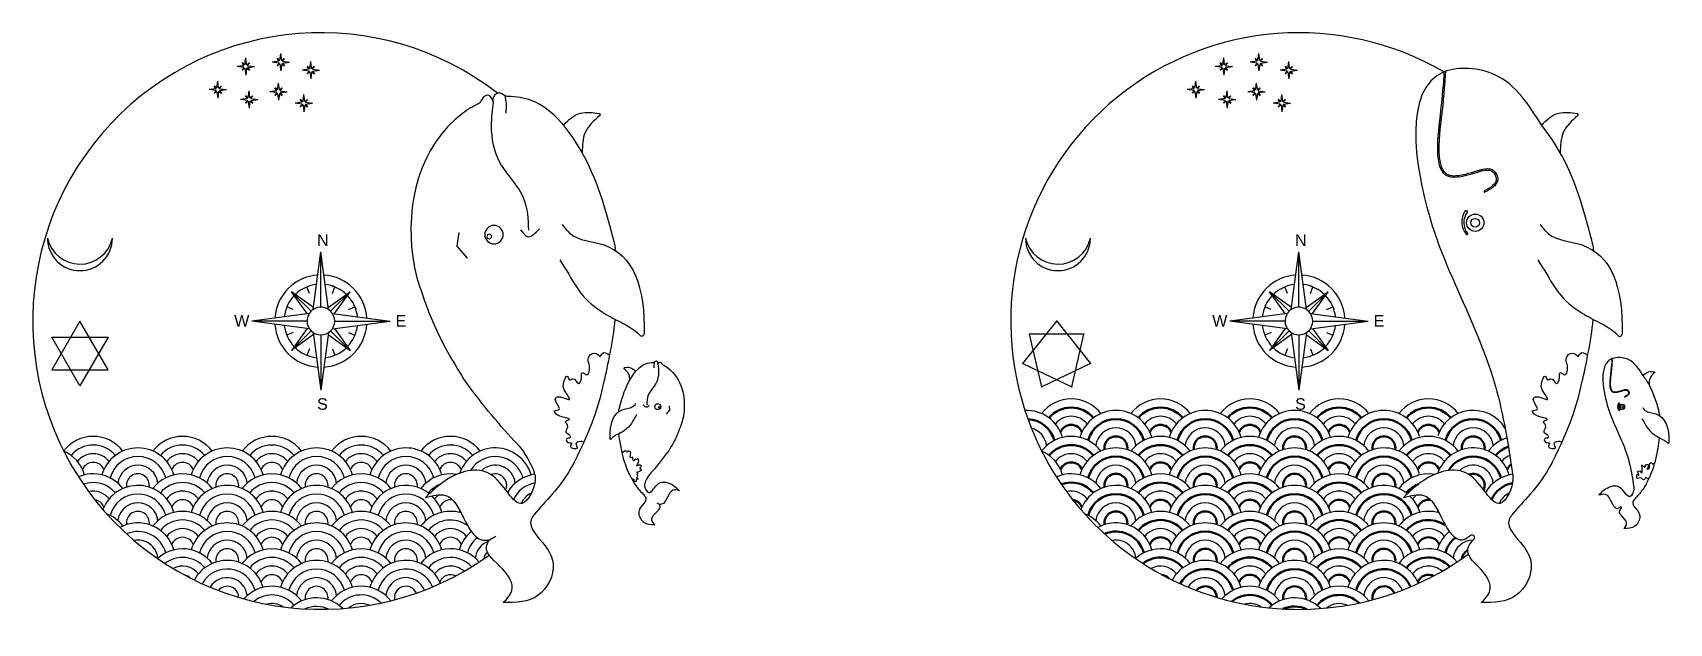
# Model space of a CAD drawing. Header units: millimetres. Extents: x 1413 to 7093, y 605 to 2653.
import ezdxf

# ---------------------------------------------------------------- set-up
doc = ezdxf.new("R2010")
doc.units = ezdxf.units.MM
doc.styles.get("Standard").update_dxf_attribs({"font": 'arial.ttf'})

msp = doc.modelspace()

# ---------------------------------------------------------------- texts
at = {"char_height": 40, "attachment_point": 1}
for s, insert in [('N', (2399.6, 1953)), ('N', (5793.9, 1953)), ('W', (2112.1, 1673.5)), ('E', (2672.1, 1673.5)), ('W', (5506.4, 1673.5)), ('E', (6066.4, 1673.5)), ('S', (2399.6, 1385)), ('S', (5793.9, 1385))]:
    msp.add_mtext_dynamic_manual_height_columns(s, width=1182.566, gutter_width=200, heights=[0], dxfattribs=dict(at, insert=insert))

# ---------------------------------------------------------------- blocks, each defined once
blk = doc.blocks.new('balina')
for p, q in [((4559.2, 2226.6), (4591.2, 2175.7)), ((4591.2, 2175.7), (4570.7, 2109.5)), ((4973.6, 952.9), (4941.5, 955.6))]:
    blk.add_line(p, q)
for centre, radius in [((4423.4, 2156.1), 40), ((4445.3, 2157), 10)]:
    blk.add_circle(centre, radius)
for centre, radius, start, end in [((4251.6, 2713.5), 10, 201.10081, 267.92798), ((4126.9, 2690.3), 10, 293.20184, 357.11366), ((3796.9, 2448.7), 5, 123.41825, 253.34231), ((4009.7, 1503.4), 10, 205.20642, 344.70611)]:
    blk.add_arc(centre, radius, start, end)
for points, knots in [([(4195.2, 2683.4), (4192.1, 2690.4), (4183.7, 2709.5), (4154.3, 2715.9), (4143, 2699), (4136.9, 2689.8)], [0, 0, 0, 0, 21.71142, 58.923451, 102.520611, 102.520611, 102.520611, 102.520611]), ([(4195.2, 2683.4), (4194.6, 2691.2), (4193.1, 2712.3), (4213.8, 2729.1), (4231.8, 2717), (4242.2, 2709.9)], [0, 0, 0, 0, 21.71142, 58.923451, 110.953971, 110.953971, 110.953971, 110.953971]), ([(4251.2, 2703.5), (4251.8, 2703.5), (4252.4, 2703.5), (4253, 2703.4), (4253, 2703.4), (4253, 2703.4), (4253, 2703.4), (4281.5, 2702.4), (4547.5, 2663.2), (4748.1, 2396), (4801.4, 2140.5), (4806.8, 2105.4)], [369.133471, 369.133471, 369.133471, 369.133471, 370.876556, 370.876556, 370.876556, 370.879404, 370.879404, 370.879404, 452.283269, 1136.738705, 1245.095988, 1245.095988, 1245.095988, 1245.095988]), ([(3961.7, 1899.8), (3939.1, 2034.8), (3900.5, 2275.7), (3978.8, 2592.5), (4094.4, 2665.5), (4126.6, 2679.3), (4126.6, 2679.3), (4126.6, 2679.3), (4126.6, 2679.3), (4128, 2679.9), (4129.4, 2680.5), (4130.8, 2681.1)], [0, 0, 0, 0, 417.335039, 744.567637, 853.605642, 853.605642, 853.605642, 853.608428, 853.608428, 853.608428, 858.406818, 858.406818, 858.406818, 858.406818]), ([(3956.9, 2470.5), (3926.3, 2482.4), (3869.3, 2499.8), (3818, 2468.6), (3794.1, 2452.9)], [22.335928, 22.335928, 22.335928, 22.335928, 114.670816, 195.977448, 195.977448, 195.977448, 195.977448]), ([(3795.4, 2443.9), (3828.4, 2434), (3889.5, 2413.4), (3917.2, 2354.9), (3930.4, 2327.1)], [10.124368, 10.124368, 10.124368, 10.124368, 108.073108, 196.345538, 196.345538, 196.345538, 196.345538]), ([(4134.6, 2077), (4130.5, 2059.6), (4114.9, 1992.3), (3900.8, 1889.9), (3914.4, 1682.5), (4000.7, 1499.1)], [0, 0, 0, 0, 52.411564, 202.487969, 619.684569, 619.684569, 619.684569, 619.684569]), ([(4206, 1940.7), (4187.6, 1835.6), (4198.2, 1755.3), (4108.3, 1631.6), (4089.4, 1607.8)], [0, 0, 0, 0, 226.239079, 280.358601, 280.358601, 280.358601, 280.358601]), ([(3968, 1879.8), (3967.9, 1879.9), (3967.9, 1879.9), (3967.9, 1880), (3967.9, 1880), (3967.9, 1880), (3967.9, 1880), (3965.8, 1886.6), (3963.7, 1893.2), (3961.7, 1899.8)], [949.462965, 949.462965, 949.462965, 949.462965, 949.621694, 949.621694, 949.621694, 949.622478, 949.622478, 949.622478, 969.890291, 969.890291, 969.890291, 969.890291]), ([(4502, 1112.3), (4364, 1224.8), (4270, 1337.3), (4138.9, 1522.4), (4089.4, 1607.8)], [0, 0, 0, 0, 377.375191, 661.552319, 661.552319, 661.552319, 661.552319]), ([(4677.3, 1166.4), (4678.7, 1136.4), (4681.1, 1099.8), (4823.5, 972.3), (4811.7, 1260.5), (5023.8, 1281), (5118.5, 1244.9), (5153.4, 1231.6)], [26.048231, 26.048231, 26.048231, 26.048231, 89.933706, 223.79021, 422.836816, 618.409916, 732.924315, 732.924315, 732.924315, 732.924315]), ([(5153.4, 1231.6), (5121.7, 1227), (4999, 1209.4), (5068.3, 988.9), (4985.1, 955.8), (4973.6, 952.9)], [0, 0, 0, 0, 86.74759, 335.499682, 370.85378, 370.85378, 370.85378, 370.85378]), ([(4502, 1112.3), (4558.5, 1067.6), (4639.9, 1025.7), (4716.5, 991.3), (4751.4, 975.6)], [44.542044, 44.542044, 44.542044, 44.542044, 180.250545, 294.068355, 294.068355, 294.068355, 294.068355]), ([(5028.4, 679.1), (5006.3, 688.2), (4950.1, 711.3), (4966, 822), (5021.7, 914.1), (4984.3, 946), (4973.6, 952.9)], [0, 0, 0, 0, 65.394757, 166.685613, 285.050458, 321.68569, 321.68569, 321.68569, 321.68569])]:
    blk.add_open_spline(points, degree=3, knots=knots)
for points in [[(4136.9, 2689.8), (4146.9, 2655.7), (4164.9, 2617.6)], [(4195.2, 2683.4), (4244.7, 2593.4), (4274.2, 2431.2), (4242.7, 2247.9), (4278.6, 2113.7)], [(4308.9, 2129.2), (4295.1, 2090.8), (4232.6, 2099.8)], [(4806.8, 2105.4), (4818.6, 1873.9), (4796, 1640.6)], [(4702.5, 1302.3), (4692.1, 1273), (4677.3, 1166.4)], [(4751.4, 975.6), (4772.4, 959.9), (4763.2, 832), (4762.1, 746.1), (4877.8, 647.1), (5028.4, 679.1)]]:
    blk.add_spline(points, degree=3)
for points in [[(4702.5, 1302.3), (4738.4, 1406.2), (4771.7, 1521.9), (4796, 1640.6)], [(4089.4, 1607.8), (4060.9, 1571.8), (4029.1, 1536.2), (4019.4, 1500.7)]]:
    blk.add_open_spline(points, degree=3)
blk = doc.blocks.new('re')
for points, knots in [([(3396.5, 1337.4), (3388.4, 1342.7), (3371.1, 1354.1), (3397.9, 1378.8), (3368.3, 1397.4), (3421.2, 1412.1), (3347, 1411.4), (3323.8, 1448.1), (3357.5, 1445.1), (3342.2, 1472.8), (3325, 1500.8), (3363.6, 1507.9), (3410.8, 1477.5), (3374.7, 1527.6), (3362.8, 1550.5), (3383.9, 1610.4), (3394.7, 1570.9), (3416.9, 1593.4), (3434.7, 1545.8), (3450.2, 1584.2), (3445.7, 1618.9), (3474.3, 1589.5), (3491.6, 1637.7), (3459.4, 1674.7), (3511.6, 1703.7), (3528.6, 1670.2), (3539, 1703.1), (3556, 1693.7), (3566.5, 1687.9), (3567.8, 1687.2), (3569.2, 1686.4), (3570.5, 1685.7)], [0, 0, 0, 0, 23.814332, 50.863928, 69.270784, 86.349757, 146.078479, 161.233309, 182.230171, 197.644029, 233.810248, 254.725024, 295.855997, 330.614679, 367.259392, 405.459015, 423.106777, 436.7456, 468.837354, 497.246111, 518.709919, 540.509739, 564.237296, 624.194964, 660.212523, 678.338701, 695.552278, 723.922746, 723.922746, 723.922746, 727.47508, 727.47508, 727.47508, 727.47508]), ([(3396.5, 1337.4), (3398.1, 1333.6), (3402.4, 1323.1), (3375.5, 1326.1), (3386.2, 1301.6), (3411.2, 1309.1), (3393, 1285.4), (3413.7, 1279.9), (3439, 1279.2), (3414.9, 1304.2), (3441.8, 1314), (3453.8, 1310.3), (3458.5, 1307.9)], [0, 0, 0, 0, 9.946191, 27.606719, 43.083258, 58.812902, 74.649386, 91.646408, 108.085112, 127.568803, 148.994468, 164.840875, 164.840875, 164.840875, 164.840875])]:
    blk.add_open_spline(points, degree=3, knots=knots)
blk = doc.blocks.new('ERDHRT')
for points, knots in [([(3686.7, 1155), (3689.3, 1156.7), (3694.9, 1160.4), (3686.3, 1168.3), (3695.8, 1174.2), (3678.8, 1178.9), (3702.6, 1178.7), (3710, 1190.4), (3699.2, 1189.5), (3704.1, 1198.4), (3709.6, 1207.3), (3697.3, 1209.6), (3682.2, 1199.9), (3693.7, 1215.9), (3697.5, 1223.2), (3690.8, 1242.4), (3687.3, 1229.8), (3680.2, 1236.9), (3674.5, 1221.7), (3669.6, 1234), (3671, 1245.1), (3661.8, 1235.7), (3656.3, 1251.1), (3666.6, 1263), (3649.9, 1272.3), (3644.5, 1261.5), (3641.1, 1272), (3635.7, 1269), (3632.3, 1267.2), (3631.9, 1267), (3631.5, 1266.7), (3631.1, 1266.5), (3628.7, 1265.2), (3626.4, 1263.9), (3624.1, 1262.6)], [0, 0, 0, 0, 23.814332, 50.863928, 69.270784, 86.349757, 146.078479, 161.233309, 182.230171, 197.644029, 233.810248, 254.725024, 295.855997, 330.614679, 367.259392, 405.459015, 423.106777, 436.7456, 468.837354, 497.246111, 518.709919, 540.509739, 564.237296, 624.194964, 660.212523, 678.338701, 695.552278, 723.922746, 723.922746, 723.922746, 727.47508, 727.47508, 727.47508, 747.022794, 747.022794, 747.022794, 747.022794]), ([(3686.7, 1155), (3686.2, 1153.8), (3684.8, 1150.4), (3693.5, 1151.4), (3690, 1143.6), (3682, 1146), (3687.8, 1138.4), (3681.2, 1136.6), (3673.2, 1136.4), (3680.8, 1144.4), (3672.2, 1147.5), (3668.4, 1146.3), (3666.9, 1145.6)], [0, 0, 0, 0, 9.946191, 27.606719, 43.083258, 58.812902, 74.649386, 91.646408, 108.085112, 127.568803, 148.994468, 164.840875, 164.840875, 164.840875, 164.840875])]:
    blk.add_open_spline(points, degree=3, knots=knots)
at = {"xscale": -1, "rotation": 23.71238053705685}
blk.add_blockref('balina', (7984.9, 2012.1), dxfattribs=at)
at = {"xscale": 0.32, "yscale": 0.32, "zscale": 0.32, "rotation": 336.2876194629432}
blk.add_blockref('balina', (2204.8, 1399.1), dxfattribs=at)
blk.add_blockref('re', (0, 0))
blk = doc.blocks.new('h')
for p, q in [((4117.9, 1186.1), (4215.4, 1308.4)), ((4215.4, 1308.4), (4312.9, 1186.1)), ((4172, 1118.3), (4137.2, 1270.7)), ((4293.6, 1270.7), (4137.2, 1270.7)), ((4258.8, 1118.3), (4293.6, 1270.7)), ((4117.9, 1186.1), (4258.8, 1118.3)), ((4312.9, 1186.1), (4172, 1118.3))]:
    blk.add_line(p, q)
for p in [(4215.4, 1308.4), (4137.2, 1270.7), (4293.6, 1270.7), (4117.9, 1186.1), (4312.9, 1186.1), (4172, 1118.3), (4258.8, 1118.3)]:
    blk.add_point(p)

# ---------------------------------------------------------------- linework, layer by layer
for p, q in [((2148.8, 2541.2), (2152, 2565.3)), ((2155.2, 2541.2), (2152, 2565.3)), ((2270.9, 2556.3), (2261.4, 2563.1)), ((2268.2, 2553.6), (2261.4, 2563.1)), ((2270.9, 2556.3), (2274.1, 2580.4)), ((2277.4, 2556.3), (2274.1, 2580.4)), ((2277.4, 2556.3), (2286.9, 2563.1)), ((2280, 2553.6), (2286.9, 2563.1)), ((5543, 2541.2), (5546.2, 2565.3)), ((5549.4, 2541.2), (5546.2, 2565.3)), ((5665.2, 2556.3), (5655.6, 2563.1)), ((5662.5, 2553.6), (5655.6, 2563.1)), ((5665.2, 2556.3), (5668.4, 2580.4)), ((5671.6, 2556.3), (5668.4, 2580.4)), ((5671.6, 2556.3), (5681.1, 2563.1)), ((5674.3, 2553.6), (5681.1, 2563.1)), ((2146.1, 2538.5), (2122, 2535.3)), ((2146.1, 2532.1), (2122, 2535.3)), ((2148.8, 2541.2), (2139.3, 2548)), ((2146.1, 2538.5), (2139.3, 2548)), ((2146.1, 2532.1), (2139.3, 2522.6)), ((2148.8, 2529.4), (2139.3, 2522.6)), ((2148.8, 2529.4), (2152, 2505.3)), ((2155.2, 2529.4), (2152, 2505.3)), ((2155.2, 2541.2), (2164.7, 2548)), ((2155.2, 2529.4), (2164.7, 2522.6)), ((2157.9, 2538.5), (2164.7, 2548)), ((2157.9, 2538.5), (2182, 2535.3)), ((2157.9, 2532.1), (2182, 2535.3)), ((2157.9, 2532.1), (2164.7, 2522.6)), ((2268.2, 2553.6), (2244.1, 2550.4)), ((2268.2, 2547.2), (2244.1, 2550.4)), ((2268.2, 2547.2), (2261.4, 2537.6)), ((2270.9, 2544.5), (2261.4, 2537.6)), ((2270.9, 2544.5), (2274.1, 2520.4)), ((2277.4, 2544.5), (2274.1, 2520.4)), ((2277.4, 2544.5), (2286.9, 2537.6)), ((2280, 2553.6), (2304.1, 2550.4)), ((2280, 2547.2), (2304.1, 2550.4)), ((2280, 2547.2), (2286.9, 2537.6)), ((2371.8, 2526), (2347.7, 2522.8)), ((2371.8, 2519.6), (2347.7, 2522.8)), ((2374.5, 2528.7), (2365, 2535.5)), ((2371.8, 2526), (2365, 2535.5)), ((2371.8, 2519.6), (2365, 2510.1)), ((2374.5, 2516.9), (2365, 2510.1)), ((2374.5, 2528.7), (2377.7, 2552.8)), ((2374.5, 2516.9), (2377.7, 2492.8)), ((2380.9, 2528.7), (2377.7, 2552.8)), ((2380.9, 2516.9), (2377.7, 2492.8)), ((2380.9, 2528.7), (2390.4, 2535.5)), ((2380.9, 2516.9), (2390.4, 2510.1)), ((2383.6, 2526), (2390.4, 2535.5)), ((2383.6, 2526), (2407.7, 2522.8)), ((2383.6, 2519.6), (2407.7, 2522.8)), ((2383.6, 2519.6), (2390.4, 2510.1)), ((5540.3, 2538.5), (5516.2, 2535.3)), ((5540.3, 2532.1), (5516.2, 2535.3)), ((5543, 2541.2), (5533.5, 2548)), ((5540.3, 2538.5), (5533.5, 2548)), ((5540.3, 2532.1), (5533.5, 2522.6)), ((5543, 2529.4), (5533.5, 2522.6)), ((5543, 2529.4), (5546.2, 2505.3)), ((5549.4, 2529.4), (5546.2, 2505.3)), ((5549.4, 2541.2), (5558.9, 2548)), ((5549.4, 2529.4), (5558.9, 2522.6)), ((5552.1, 2538.5), (5558.9, 2548)), ((5552.1, 2538.5), (5576.2, 2535.3)), ((5552.1, 2532.1), (5576.2, 2535.3)), ((5552.1, 2532.1), (5558.9, 2522.6)), ((5662.5, 2553.6), (5638.4, 2550.4)), ((5662.5, 2547.2), (5638.4, 2550.4)), ((5662.5, 2547.2), (5655.6, 2537.6)), ((5665.2, 2544.5), (5655.6, 2537.6)), ((5665.2, 2544.5), (5668.4, 2520.4)), ((5671.6, 2544.5), (5668.4, 2520.4)), ((5671.6, 2544.5), (5681.1, 2537.6)), ((5674.3, 2553.6), (5698.4, 2550.4)), ((5674.3, 2547.2), (5698.4, 2550.4)), ((5674.3, 2547.2), (5681.1, 2537.6)), ((5766, 2526), (5741.9, 2522.8)), ((5766, 2519.6), (5741.9, 2522.8)), ((5768.7, 2528.7), (5759.2, 2535.5)), ((5766, 2526), (5759.2, 2535.5)), ((5766, 2519.6), (5759.2, 2510.1)), ((5768.7, 2516.9), (5759.2, 2510.1)), ((5768.7, 2528.7), (5771.9, 2552.8)), ((5768.7, 2516.9), (5771.9, 2492.8)), ((5775.1, 2528.7), (5771.9, 2552.8)), ((5775.1, 2516.9), (5771.9, 2492.8)), ((5775.1, 2528.7), (5784.6, 2535.5)), ((5775.1, 2516.9), (5784.6, 2510.1)), ((5777.8, 2526), (5784.6, 2535.5)), ((5777.8, 2526), (5801.9, 2522.8)), ((5777.8, 2519.6), (5801.9, 2522.8)), ((5777.8, 2519.6), (5784.6, 2510.1)), ((2049, 2458.5), (2024.9, 2455.3)), ((2049, 2452.1), (2024.9, 2455.3)), ((2051.7, 2461.2), (2042.2, 2468)), ((2049, 2458.5), (2042.2, 2468)), ((2049, 2452.1), (2042.2, 2442.6)), ((2051.7, 2449.4), (2042.2, 2442.6)), ((2051.7, 2461.2), (2054.9, 2485.3)), ((2051.7, 2449.4), (2054.9, 2425.3)), ((2058.1, 2461.2), (2054.9, 2485.3)), ((2058.1, 2449.4), (2054.9, 2425.3)), ((2058.1, 2461.2), (2067.7, 2468)), ((2058.1, 2449.4), (2067.7, 2442.6)), ((2060.8, 2458.5), (2067.7, 2468)), ((2060.8, 2458.5), (2084.9, 2455.3)), ((2060.8, 2452.1), (2084.9, 2455.3)), ((2060.8, 2452.1), (2067.7, 2442.6)), ((2160.4, 2426.8), (2163.6, 2450.9)), ((2166.8, 2426.8), (2163.6, 2450.9)), ((2259.7, 2451.6), (2235.6, 2448.3)), ((2259.7, 2445.1), (2235.6, 2448.3)), ((2262.4, 2454.2), (2252.9, 2461.1)), ((2259.7, 2451.6), (2252.9, 2461.1)), ((2259.7, 2445.1), (2252.9, 2435.6)), ((2262.4, 2442.5), (2252.9, 2435.6)), ((2262.4, 2454.2), (2265.6, 2478.3)), ((2262.4, 2442.5), (2265.6, 2418.3)), ((2268.9, 2454.2), (2265.6, 2478.3)), ((2268.9, 2442.5), (2265.6, 2418.3)), ((2268.9, 2454.2), (2278.4, 2461.1)), ((2268.9, 2442.5), (2278.4, 2435.6)), ((2271.5, 2451.6), (2278.4, 2461.1)), ((2271.5, 2451.6), (2295.6, 2448.3)), ((2271.5, 2445.1), (2295.6, 2448.3)), ((2271.5, 2445.1), (2278.4, 2435.6)), ((5443.3, 2458.5), (5419.2, 2455.3)), ((5443.3, 2452.1), (5419.2, 2455.3)), ((5445.9, 2461.2), (5436.4, 2468)), ((5443.3, 2458.5), (5436.4, 2468)), ((5443.3, 2452.1), (5436.4, 2442.6)), ((5445.9, 2449.4), (5436.4, 2442.6)), ((5445.9, 2461.2), (5449.2, 2485.3)), ((5445.9, 2449.4), (5449.2, 2425.3)), ((5452.4, 2461.2), (5449.2, 2485.3)), ((5452.4, 2449.4), (5449.2, 2425.3)), ((5452.4, 2461.2), (5461.9, 2468)), ((5452.4, 2449.4), (5461.9, 2442.6)), ((5455, 2458.5), (5461.9, 2468)), ((5455, 2458.5), (5479.2, 2455.3)), ((5455, 2452.1), (5479.2, 2455.3)), ((5455, 2452.1), (5461.9, 2442.6)), ((5554.6, 2426.8), (5557.8, 2450.9)), ((5561.1, 2426.8), (5557.8, 2450.9)), ((5654, 2451.6), (5629.9, 2448.3)), ((5654, 2445.1), (5629.9, 2448.3)), ((5656.7, 2454.2), (5647.1, 2461.1)), ((5654, 2451.6), (5647.1, 2461.1)), ((5654, 2445.1), (5647.1, 2435.6)), ((5656.7, 2442.5), (5647.1, 2435.6)), ((5656.7, 2454.2), (5659.9, 2478.3)), ((5656.7, 2442.5), (5659.9, 2418.3)), ((5663.1, 2454.2), (5659.9, 2478.3)), ((5663.1, 2442.5), (5659.9, 2418.3)), ((5663.1, 2454.2), (5672.6, 2461.1)), ((5663.1, 2442.5), (5672.6, 2435.6)), ((5665.8, 2451.6), (5672.6, 2461.1)), ((5665.8, 2451.6), (5689.9, 2448.3)), ((5665.8, 2445.1), (5689.9, 2448.3)), ((5665.8, 2445.1), (5672.6, 2435.6)), ((2157.7, 2424.1), (2133.6, 2420.9)), ((2157.7, 2417.7), (2133.6, 2420.9)), ((2160.4, 2426.8), (2150.9, 2433.6)), ((2157.7, 2424.1), (2150.9, 2433.6)), ((2157.7, 2417.7), (2150.9, 2408.2)), ((2160.4, 2415), (2150.9, 2408.2)), ((2160.4, 2415), (2163.6, 2390.9)), ((2166.8, 2415), (2163.6, 2390.9)), ((2166.8, 2426.8), (2176.3, 2433.6)), ((2166.8, 2415), (2176.3, 2408.2)), ((2169.5, 2424.1), (2176.3, 2433.6)), ((2169.5, 2424.1), (2193.6, 2420.9)), ((2169.5, 2417.7), (2193.6, 2420.9)), ((2169.5, 2417.7), (2176.3, 2408.2)), ((2348.3, 2411.5), (2324.2, 2408.3)), ((2348.3, 2405.1), (2324.2, 2408.3)), ((2351, 2414.2), (2341.5, 2421)), ((2348.3, 2411.5), (2341.5, 2421)), ((2348.3, 2405.1), (2341.5, 2395.6)), ((2351, 2402.4), (2341.5, 2395.6)), ((2351, 2414.2), (2354.2, 2438.3)), ((2351, 2402.4), (2354.2, 2378.3)), ((2357.4, 2414.2), (2354.2, 2438.3)), ((2357.4, 2402.4), (2354.2, 2378.3)), ((2357.4, 2414.2), (2366.9, 2421)), ((2357.4, 2402.4), (2366.9, 2395.6)), ((2360.1, 2411.5), (2366.9, 2421)), ((2360.1, 2411.5), (2384.2, 2408.3)), ((2360.1, 2405.1), (2384.2, 2408.3)), ((2360.1, 2405.1), (2366.9, 2395.6)), ((5552, 2424.1), (5527.8, 2420.9)), ((5552, 2417.7), (5527.8, 2420.9)), ((5554.6, 2426.8), (5545.1, 2433.6)), ((5552, 2424.1), (5545.1, 2433.6)), ((5552, 2417.7), (5545.1, 2408.2)), ((5554.6, 2415), (5545.1, 2408.2)), ((5554.6, 2415), (5557.8, 2390.9)), ((5561.1, 2415), (5557.8, 2390.9)), ((5561.1, 2426.8), (5570.6, 2433.6)), ((5561.1, 2415), (5570.6, 2408.2)), ((5563.7, 2424.1), (5570.6, 2433.6)), ((5563.7, 2424.1), (5587.8, 2420.9)), ((5563.7, 2417.7), (5587.8, 2420.9)), ((5563.7, 2417.7), (5570.6, 2408.2)), ((5742.5, 2411.5), (5718.4, 2408.3)), ((5742.5, 2405.1), (5718.4, 2408.3)), ((5745.2, 2414.2), (5735.7, 2421)), ((5742.5, 2411.5), (5735.7, 2421)), ((5742.5, 2405.1), (5735.7, 2395.6)), ((5745.2, 2402.4), (5735.7, 2395.6)), ((5745.2, 2414.2), (5748.4, 2438.3)), ((5745.2, 2402.4), (5748.4, 2378.3)), ((5751.7, 2414.2), (5748.4, 2438.3)), ((5751.7, 2402.4), (5748.4, 2378.3)), ((5751.7, 2414.2), (5761.2, 2421)), ((5751.7, 2402.4), (5761.2, 2395.6)), ((5754.3, 2411.5), (5761.2, 2421)), ((5754.3, 2411.5), (5778.4, 2408.3)), ((5754.3, 2405.1), (5778.4, 2408.3)), ((5754.3, 2405.1), (5761.2, 2395.6)), ((2386.2, 1692.6), (2412.9, 1892.7)), ((2412.9, 1700.7), (2412.9, 1892.7)), ((2439.6, 1692.6), (2412.9, 1892.7)), ((5780.5, 1692.6), (5807.1, 1892.7)), ((5807.1, 1700.7), (5807.1, 1892.7)), ((5833.8, 1692.6), (5807.1, 1892.7)), ((2373.1, 1748.8), (2363.9, 1771)), ((2452.7, 1748.8), (2461.9, 1771)), ((5767.3, 1748.8), (5758.1, 1771)), ((5846.9, 1748.8), (5856.1, 1771)), ((2387.2, 1699.8), (2311.1, 1754.5)), ((2365.8, 1678.4), (2311.1, 1754.5)), ((2311.1, 1754.5), (2378.9, 1686.6)), ((2438.6, 1699.8), (2514.7, 1754.5)), ((2514.7, 1754.5), (2446.8, 1686.6)), ((2460, 1678.4), (2514.7, 1754.5)), ((5781.4, 1699.8), (5705.3, 1754.5)), ((5760, 1678.4), (5705.3, 1754.5)), ((5705.3, 1754.5), (5773.2, 1686.6)), ((5832.8, 1699.8), (5908.9, 1754.5)), ((5908.9, 1754.5), (5841.1, 1686.6)), ((5854.2, 1678.4), (5908.9, 1754.5)), ((1576.7, 1652.7), (1479.2, 1483.8)), ((1674.2, 1483.8), (1576.7, 1652.7)), ((2373, 1679.4), (2172.9, 1652.7)), ((2364.9, 1652.7), (2172.9, 1652.7)), ((2373, 1626), (2172.9, 1652.7)), ((2316.8, 1692.5), (2294.6, 1701.7)), ((2452.8, 1679.4), (2652.9, 1652.7)), ((2452.8, 1626), (2652.9, 1652.7)), ((2460.9, 1652.7), (2652.9, 1652.7)), ((2509, 1692.5), (2531.1, 1701.7)), ((5767.2, 1679.4), (5567.1, 1652.7)), ((5759.1, 1652.7), (5567.1, 1652.7)), ((5767.2, 1626), (5567.1, 1652.7)), ((5711, 1692.5), (5688.9, 1701.7)), ((5847, 1679.4), (6047.1, 1652.7)), ((5847, 1626), (6047.1, 1652.7)), ((5855.1, 1652.7), (6047.1, 1652.7)), ((5903.2, 1692.5), (5925.4, 1701.7)), ((1576.7, 1427.5), (1479.2, 1596.4)), ((1479.2, 1596.4), (1674.2, 1596.4)), ((1674.2, 1596.4), (1576.7, 1427.5)), ((2316.8, 1612.9), (2294.6, 1603.7)), ((2365.8, 1627), (2311.1, 1550.9)), ((2311.1, 1550.9), (2378.9, 1618.8)), ((2387.2, 1605.6), (2311.1, 1550.9)), ((2386.2, 1612.8), (2412.9, 1412.7)), ((2439.6, 1612.8), (2412.9, 1412.7)), ((2412.9, 1604.7), (2412.9, 1412.7)), ((2438.6, 1605.6), (2514.7, 1550.9)), ((2514.7, 1550.9), (2446.8, 1618.8)), ((2460, 1627), (2514.7, 1550.9)), ((2509, 1612.9), (2531.1, 1603.7)), ((5711, 1612.9), (5688.9, 1603.7)), ((5760, 1627), (5705.3, 1550.9)), ((5705.3, 1550.9), (5773.2, 1618.8)), ((5781.4, 1605.6), (5705.3, 1550.9)), ((5780.5, 1612.8), (5807.1, 1412.7)), ((5833.8, 1612.8), (5807.1, 1412.7)), ((5807.1, 1604.7), (5807.1, 1412.7)), ((5832.8, 1605.6), (5908.9, 1550.9)), ((5908.9, 1550.9), (5841.1, 1618.8)), ((5854.2, 1627), (5908.9, 1550.9)), ((5903.2, 1612.9), (5925.4, 1603.7)), ((2373.1, 1556.6), (2363.9, 1534.4)), ((2452.7, 1556.6), (2461.9, 1534.4)), ((5767.3, 1556.6), (5758.1, 1534.4)), ((5846.9, 1556.6), (5856.1, 1534.4)), ((1479.2, 1483.8), (1674.2, 1483.8))]:
    msp.add_line(p, q)
at = {"color": 254, "true_color": 0xe4e2e2}
for p, q in [((6449, 2103.5), (6451.4, 2099.1)), ((6385.2, 2035), (6390.9, 2035)), ((6390.5, 1952.8), (6391.5, 1952.8)), ((6917.2, 1368.2), (6919, 1368.2)), ((6937.6, 1390.1), (6938.4, 1388.7))]:
    msp.add_line(p, q, dxfattribs=at)
for centre, radius in [((6419.3, 1993.8), 30), ((6419.3, 1993.8), 15), ((6928.1, 1355), 9.6), ((6928.1, 1355), 4.8)]:
    msp.add_circle(centre, radius, dxfattribs=at)
for centre, radius, start, end in [((2412.9, 1652.7), 1000, 52.2209, 305.7522), ((1576.7, 1940.1), 112.6, 180, 0), ((1576.7, 1965.5), 115.4, 192.7195, 269.8728), ((1576.7, 1965.5), 115.4, 269.8728, 347.2805), ((1576.7, 1965.5), 115.4, 347.0261, 347.2805), ((4971, 1940.1), 112.6, 180, 0), ((4971, 1965.5), 115.4, 192.7195, 269.8728), ((4971, 1965.5), 115.4, 269.8728, 347.2805), ((4971, 1965.5), 115.4, 347.0261, 347.2805), ((2412.9, 1652.7), 160, 93.8381, 176.1619), ((2412.9, 1652.7), 128, 96.7502, 133.8258), ((2412.9, 1652.7), 160, 3.8381, 86.1619), ((2412.9, 1652.7), 128, 46.1742, 83.2498), ((5807.1, 1652.7), 160, 93.8381, 176.1619), ((5807.1, 1652.7), 128, 96.7502, 133.8258), ((5807.1, 1652.7), 160, 3.8381, 86.1619), ((5807.1, 1652.7), 128, 46.1742, 83.2498), ((2412.9, 1652.7), 128, 136.1742, 173.2498), ((2412.9, 1652.7), 128, 6.7502, 43.8258), ((5807.1, 1652.7), 128, 136.1742, 173.2498), ((5807.1, 1652.7), 128, 6.7502, 43.8258), ((2412.9, 1652.7), 48, 123.75, 180), ((2412.9, 1652.7), 48, 180, 0), ((2412.9, 1652.7), 48, 45, 123.75), ((2412.9, 1652.7), 48, 0, 45), ((5807.1, 1652.7), 48, 123.75, 180), ((5807.1, 1652.7), 48, 180, 0), ((5807.1, 1652.7), 48, 45, 123.75), ((5807.1, 1652.7), 48, 0, 45), ((2412.9, 1652.7), 160, 183.8381, 266.1619), ((2412.9, 1652.7), 128, 186.7502, 223.8258), ((2412.9, 1652.7), 160, 273.8381, 356.1619), ((2412.9, 1652.7), 128, 316.1742, 353.2498), ((5807.1, 1652.7), 160, 183.8381, 266.1619), ((5807.1, 1652.7), 128, 186.7502, 223.8258), ((5807.1, 1652.7), 160, 273.8381, 356.1619), ((5807.1, 1652.7), 128, 316.1742, 353.2498), ((2412.9, 1652.7), 128, 226.1742, 263.2498), ((2412.9, 1652.7), 128, 276.7502, 313.8258), ((5807.1, 1652.7), 128, 226.1742, 263.2498), ((5807.1, 1652.7), 128, 276.7502, 313.8258), ((5017.1, 1252.7), 130, 37.528, 142.472), ((5327.1, 1252.7), 130, 37.528, 142.472), ((5637.1, 1252.7), 130, 37.528, 142.472), ((5947.1, 1252.7), 130, 37.528, 142.472), ((6257.1, 1252.7), 130, 37.528, 142.472), ((4862.1, 1212.7), 130, 16.2789, 92.4985), ((5017.1, 1252.7), 70, 38.0874, 141.9126), ((5172.1, 1212.7), 130, 16.2789, 163.7211), ((5327.1, 1252.7), 70, 38.0874, 141.9126), ((5482.1, 1212.7), 130, 16.2789, 163.7211), ((5637.1, 1252.7), 70, 38.0874, 141.9126), ((5792.1, 1212.7), 130, 16.2789, 163.7211), ((5947.1, 1252.7), 70, 38.0874, 141.9126), ((6102.1, 1212.7), 130, 17.879, 163.7211), ((6257.1, 1252.7), 70, 38.0874, 141.9126), ((6412.1, 1212.7), 130, 31.4921, 160.942), ((1622.9, 1122.7), 130, 37.528, 142.472), ((1932.9, 1122.7), 130, 37.528, 142.472), ((2242.9, 1122.7), 130, 37.528, 142.472), ((2552.9, 1122.7), 130, 37.528, 142.472), ((2862.9, 1122.7), 130, 37.528, 142.472), ((4862.1, 1212.7), 70, 6.535, 76.0997), ((5017.1, 1122.7), 130, 37.528, 142.472), ((5172.1, 1212.7), 70, 6.535, 173.465), ((5327.1, 1122.7), 130, 37.528, 142.472), ((5482.1, 1212.7), 70, 6.535, 173.465), ((5637.1, 1122.7), 130, 37.528, 142.472), ((5792.1, 1212.7), 70, 6.535, 173.465), ((5947.1, 1122.7), 130, 37.528, 142.472), ((6102.1, 1212.7), 70, 6.535, 173.465), ((6257.1, 1122.7), 130, 37.528, 142.472), ((6412.1, 1212.7), 70, 6.535, 173.465), ((1467.9, 1082.7), 130, 16.2789, 66.4686), ((1622.9, 1122.7), 100, 39.7358, 140.2642), ((1777.9, 1082.7), 130, 16.2789, 163.7211), ((1932.9, 1122.7), 100, 39.7358, 140.2642), ((2087.9, 1082.7), 130, 16.2789, 163.7211), ((2242.9, 1122.7), 100, 39.7358, 140.2642), ((2397.9, 1082.7), 130, 16.2789, 163.7211), ((2552.9, 1122.7), 100, 39.7358, 140.2642), ((2707.9, 1082.7), 130, 17.879, 163.7211), ((2862.9, 1122.7), 100, 39.7358, 140.2642), ((3017.9, 1082.7), 130, 16.2789, 160.942), ((4862.1, 1082.7), 130, 16.2789, 66.4686), ((5172.1, 1082.7), 130, 16.2789, 163.7211), ((5482.1, 1082.7), 130, 16.2789, 163.7211), ((5792.1, 1082.7), 130, 16.2789, 163.7211), ((6102.1, 1082.7), 130, 17.879, 163.7211), ((6412.1, 1082.7), 130, 16.2789, 160.942), ((6567.1, 1122.7), 130, 107.0277, 142.472), ((1622.9, 1122.7), 70, 38.0874, 141.9126), ((1622.9, 1122.7), 40, 21.7988, 158.2012), ((1777.9, 1082.7), 100, 15.135, 164.865), ((1777.9, 1082.7), 70, 6.535, 173.465), ((1932.9, 1122.7), 70, 38.0874, 141.9126), ((1932.9, 1122.7), 40, 21.7988, 158.2012), ((2087.9, 1082.7), 100, 15.135, 164.865), ((2087.9, 1082.7), 70, 6.535, 173.465), ((2242.9, 1122.7), 70, 38.0874, 141.9126), ((2242.9, 1122.7), 40, 21.7988, 158.2012), ((2397.9, 1082.7), 100, 15.135, 164.865), ((2397.9, 1082.7), 70, 6.535, 173.465), ((2552.9, 1122.7), 70, 38.0874, 141.9126), ((2552.9, 1122.7), 40, 21.7988, 158.2012), ((2707.9, 1082.7), 100, 15.135, 164.865), ((2707.9, 1082.7), 70, 6.535, 173.465), ((2862.9, 1122.7), 70, 38.0874, 141.9126), ((2862.9, 1122.7), 40, 21.7988, 158.2012), ((3017.9, 1082.7), 100, 15.135, 148.7302), ((3017.9, 1082.7), 70, 6.535, 133.1798), ((5017.1, 1122.7), 70, 38.0874, 141.9126), ((5172.1, 1082.7), 70, 6.535, 173.465), ((5327.1, 1122.7), 70, 38.0874, 141.9126), ((5482.1, 1082.7), 70, 6.535, 173.465), ((5637.1, 1122.7), 70, 38.0874, 141.9126), ((5792.1, 1082.7), 70, 6.535, 173.465), ((5947.1, 1122.7), 70, 38.0874, 141.9126), ((6102.1, 1082.7), 70, 6.535, 173.465), ((6257.1, 1122.7), 70, 38.0874, 141.9126), ((6412.1, 1082.7), 70, 6.535, 133.1798), ((6567.1, 1122.7), 70, 113.6809, 141.9126), ((1622.9, 992.7), 130, 37.528, 113.2355), ((1622.9, 992.7), 100, 39.7358, 110.0747), ((1777.9, 952.7), 130, 16.2789, 159.2303), ((1777.9, 1082.7), 40, 351.1501, 188.8499), ((1932.9, 992.7), 130, 37.528, 142.472), ((1932.9, 992.7), 100, 39.7358, 140.2642), ((2087.9, 952.7), 130, 16.2789, 163.7211), ((2087.9, 1082.7), 40, 351.1501, 188.8499), ((2242.9, 992.7), 130, 37.528, 142.472), ((2242.9, 992.7), 100, 39.7358, 140.2642), ((2397.9, 952.7), 130, 16.2789, 163.7211), ((2397.9, 1082.7), 40, 351.1501, 188.8499), ((2552.9, 992.7), 130, 37.528, 142.472), ((2552.9, 992.7), 100, 39.7358, 140.2642), ((2707.9, 952.7), 130, 50.8933, 163.7211), ((2707.9, 1082.7), 40, 351.1501, 188.8499), ((2862.9, 992.7), 130, 80.4754, 142.472), ((2862.9, 992.7), 100, 111.6905, 140.2642), ((3017.9, 1082.7), 40, 336.3277, 111.0865), ((3172.9, 992.7), 130, 97.9778, 149.5687), ((3172.9, 992.7), 100, 100.0318, 155.7205), ((5017.1, 992.7), 130, 37.528, 113.2355), ((5172.1, 952.7), 130, 16.2789, 159.2303), ((5327.1, 992.7), 130, 37.528, 142.472), ((5482.1, 952.7), 130, 16.2789, 163.7211), ((5637.1, 992.7), 130, 37.528, 142.472), ((5792.1, 952.7), 130, 16.2789, 163.7211), ((5947.1, 992.7), 130, 37.528, 142.472), ((6102.1, 952.7), 130, 50.8933, 163.7211), ((6257.1, 992.7), 130, 80.4754, 142.472), ((6567.1, 992.7), 130, 97.9778, 149.5687), ((1622.9, 992.7), 70, 38.0874, 103.225), ((1622.9, 992.7), 40, 21.7988, 81.7258), ((1777.9, 952.7), 100, 15.135, 164.865), ((1777.9, 952.7), 70, 6.535, 173.465), ((1932.9, 992.7), 70, 38.0874, 141.9126), ((1932.9, 992.7), 40, 21.7988, 158.2012), ((2087.9, 952.7), 100, 15.135, 164.865), ((2087.9, 952.7), 70, 6.535, 173.465), ((2242.9, 992.7), 70, 38.0874, 141.9126), ((2242.9, 992.7), 40, 21.7988, 158.2012), ((2397.9, 952.7), 100, 15.135, 164.865), ((2397.9, 952.7), 70, 6.535, 173.465), ((2552.9, 992.7), 70, 38.0874, 141.9126), ((2552.9, 992.7), 40, 21.7988, 158.2012), ((2707.9, 952.7), 100, 15.135, 164.865), ((2707.9, 952.7), 70, 6.535, 173.465), ((2707.9, 952.7), 130, 16.2789, 45.9842), ((2862.9, 992.7), 70, 124.6641, 141.9126), ((2862.9, 992.7), 70, 124.6641, 141.9126), ((2862.9, 992.7), 40, 79.8579, 158.2012), ((2862.9, 992.7), 40, 79.8579, 158.2012), ((3172.9, 992.7), 70, 114.9381, 157.3872), ((5017.1, 992.7), 70, 38.0874, 103.225), ((5172.1, 952.7), 70, 6.535, 173.465), ((5327.1, 992.7), 70, 38.0874, 141.9126), ((5482.1, 952.7), 70, 6.535, 173.465), ((5637.1, 992.7), 70, 38.0874, 141.9126), ((5792.1, 952.7), 70, 6.535, 173.465), ((5947.1, 992.7), 70, 38.0874, 141.9126), ((6102.1, 952.7), 70, 6.535, 173.465), ((6102.1, 952.7), 130, 16.2789, 45.9842), ((6257.1, 992.7), 70, 124.6641, 141.9126), ((6257.1, 992.7), 70, 124.6641, 141.9126), ((6257.1, 992.7), 40, 79.8579, 158.2012), ((6567.1, 992.7), 70, 115.5474, 157.3872), ((1622.9, 862.7), 130, 37.528, 69.1079), ((1777.9, 952.7), 40, 351.1501, 188.8499), ((1932.9, 862.7), 130, 37.528, 142.472), ((2087.9, 952.7), 40, 351.1501, 188.8499), ((2242.9, 862.7), 130, 37.528, 142.472), ((2397.9, 952.7), 40, 351.1501, 188.8499), ((2552.9, 862.7), 130, 37.528, 142.472), ((2707.9, 952.7), 40, 351.1501, 188.8499), ((2862.9, 862.7), 130, 73.76, 142.472), ((3017.9, 952.7), 130, 160.8533, 163.7211), ((5017.1, 862.7), 130, 37.528, 69.1079), ((5327.1, 862.7), 130, 37.528, 142.472), ((5637.1, 862.7), 130, 37.528, 142.472), ((5947.1, 862.7), 130, 37.528, 142.472), ((6257.1, 862.7), 130, 73.76, 142.472), ((6412.1, 952.7), 130, 160.8533, 163.7211), ((1777.9, 822.7), 130, 16.2789, 118.9161), ((1777.9, 822.7), 100, 15.135, 113.32), ((1932.9, 862.7), 100, 39.7358, 140.2642), ((1932.9, 862.7), 70, 38.0874, 141.9126), ((2087.9, 822.7), 130, 16.2789, 163.7211), ((2087.9, 822.7), 100, 15.135, 164.865), ((2242.9, 862.7), 100, 39.7358, 140.2642), ((2242.9, 862.7), 70, 38.0874, 141.9126), ((2397.9, 822.7), 130, 16.2789, 163.7211), ((2397.9, 822.7), 100, 15.135, 164.865), ((2552.9, 862.7), 100, 39.7358, 140.2642), ((2552.9, 862.7), 70, 38.0874, 141.9126), ((2707.9, 822.7), 130, 16.2789, 163.7211), ((2707.9, 822.7), 100, 15.135, 164.865), ((2862.9, 862.7), 100, 53.6929, 140.2642), ((2862.9, 862.7), 70, 38.0874, 141.9126), ((3017.9, 822.7), 130, 129.6628, 163.7211), ((5172.1, 822.7), 130, 16.2789, 118.9161), ((5327.1, 862.7), 70, 38.0874, 141.9126), ((5482.1, 822.7), 130, 16.2789, 163.7211), ((5637.1, 862.7), 70, 38.0874, 141.9126), ((5792.1, 822.7), 130, 16.2789, 163.7211), ((5947.1, 862.7), 70, 38.0874, 141.9126), ((6102.1, 822.7), 130, 16.2789, 163.7211), ((6257.1, 862.7), 70, 38.0874, 141.9126), ((6412.1, 822.7), 130, 129.6628, 163.7211), ((1777.9, 822.7), 70, 6.535, 101.0207), ((1932.9, 732.7), 130, 37.528, 132.1178), ((1932.9, 862.7), 40, 21.7988, 158.2012), ((2087.9, 822.7), 70, 6.535, 173.465), ((2087.9, 822.7), 40, 351.1501, 188.8499), ((2242.9, 732.7), 130, 37.528, 142.472), ((2242.9, 862.7), 40, 21.7988, 158.2012), ((2397.9, 822.7), 70, 6.535, 173.465), ((2397.9, 822.7), 40, 351.1501, 188.8499), ((2552.9, 732.7), 130, 37.528, 142.472), ((2552.9, 862.7), 40, 21.7988, 158.2012), ((2707.9, 822.7), 70, 6.535, 173.465), ((2707.9, 822.7), 40, 351.1501, 188.8499), ((2862.9, 732.7), 130, 40.364, 142.472), ((2862.9, 862.7), 40, 21.7988, 158.2012), ((3017.9, 822.7), 100, 128.2865, 164.865), ((3017.9, 822.7), 70, 109.5307, 173.465), ((3017.9, 822.7), 40, 132.7234, 172.6545), ((5172.1, 822.7), 70, 6.535, 101.0207), ((5327.1, 732.7), 130, 37.528, 132.1178), ((5482.1, 822.7), 70, 6.535, 173.465), ((5637.1, 732.7), 130, 37.528, 142.472), ((5792.1, 822.7), 70, 6.535, 173.465), ((5947.1, 732.7), 130, 37.528, 142.472), ((6102.1, 822.7), 70, 6.535, 173.465), ((6257.1, 732.7), 130, 40.364, 142.472), ((6412.1, 822.7), 70, 90.5322, 173.465), ((1932.9, 732.7), 100, 39.7358, 127.7143), ((1932.9, 732.7), 70, 38.0874, 118.2127), ((2087.9, 692.7), 130, 16.2789, 151.6518), ((2242.9, 732.7), 100, 39.7358, 140.2642), ((2242.9, 732.7), 70, 38.0874, 141.9126), ((2397.9, 692.7), 130, 16.2789, 163.7211), ((2552.9, 732.7), 100, 39.7358, 140.2642), ((2552.9, 732.7), 70, 38.0874, 141.9126), ((2707.9, 692.7), 130, 22.6862, 163.7211), ((2862.9, 732.7), 100, 42.7673, 140.2642), ((2862.9, 732.7), 70, 48.0902, 141.9126), ((5327.1, 732.7), 70, 38.0874, 118.2127), ((5482.1, 692.7), 130, 16.2789, 151.6518), ((5637.1, 732.7), 70, 38.0874, 141.9126), ((5792.1, 692.7), 130, 16.2789, 163.7211), ((5947.1, 732.7), 70, 38.0874, 141.9126), ((6102.1, 692.7), 130, 22.6862, 163.7211), ((6257.1, 732.7), 70, 48.0902, 141.9126), ((1932.9, 732.7), 40, 43.3074, 81.5842), ((2087.9, 692.7), 100, 15.135, 150.708), ((2087.9, 692.7), 70, 6.535, 148.2022), ((2242.9, 732.7), 40, 21.7988, 158.2012), ((2397.9, 692.7), 100, 15.135, 164.865), ((2397.9, 692.7), 70, 6.535, 173.465), ((2552.9, 732.7), 40, 21.7988, 158.2012), ((2707.9, 692.7), 100, 22.3958, 164.865), ((2707.9, 692.7), 70, 22.5932, 173.465), ((2862.9, 732.7), 40, 64.0913, 158.2012), ((5482.1, 692.7), 70, 6.535, 148.2022), ((5792.1, 692.7), 70, 6.535, 173.465), ((6102.1, 692.7), 70, 22.5932, 173.465), ((2087.9, 692.7), 40, 2.1339, 140.4568), ((2242.9, 602.7), 130, 37.528, 138.3714), ((2242.9, 602.7), 100, 39.7358, 129.1408), ((2397.9, 562.7), 130, 45.603, 132.8171), ((2397.9, 692.7), 40, 351.1501, 188.8499), ((2552.9, 602.7), 130, 37.9021, 142.472), ((2552.9, 602.7), 100, 46.1648, 140.2642), ((2707.9, 692.7), 40, 24.3795, 189.7809), ((5637.1, 602.7), 130, 37.528, 138.3714), ((5792.1, 562.7), 130, 45.603, 132.8171), ((5947.1, 602.7), 130, 37.9021, 142.472), ((2242.9, 602.7), 70, 57.0579, 104.5457), ((2397.9, 562.7), 100, 64.6692, 113.7509), ((2552.9, 602.7), 70, 66.4984, 128.6877), ((5637.1, 602.7), 70, 57.0579, 104.5457), ((5947.1, 602.7), 70, 66.4984, 128.6877)]:
    msp.add_arc(centre, radius, start, end)
for centre, radius, start, end in [((5807.1, 1652.7), 1000, 59.7595, 198.0667), ((6772.7, 2368.3), 4, 310.3701, 80.2941), ((6438.1, 1997.3), 65.9, 145.9646, 221.7603), ((6439.5, 1994.2), 60.2, 141.4218, 219.4218), ((6385.2, 2033), 2, 90, 145.9646), ((6390.9, 2033), 2, 321.4218, 90), ((6390.5, 1954.8), 2, 222.8839, 270), ((6391.5, 1954.8), 2, 270, 39.4218), ((6920.9, 1607.4), 8, 219.0063, 358.506), ((7041.2, 1474.9), 1.28, 310.3701, 80.2941), ((6934.1, 1356.1), 21.1, 145.9646, 221.7603), ((6934.6, 1355.2), 19.3, 141.4218, 219.4218), ((6917.2, 1367.6), 0.64, 90, 145.9646), ((6919, 1367.6), 0.64, 321.4218, 90), ((6918.9, 1342.5), 0.64, 222.8839, 270), ((6919.2, 1342.5), 0.64, 270, 39.4218), ((7088.6, 1231.4), 2.56, 219.0063, 358.506), ((6924.8, 1003.5), 4.81, 90.1789, 123.0528), ((6924.5, 1005.6), 2.76, 314.5818, 84.4608), ((6409, 895.4), 15, 90.1789, 123.0528), ((6408.1, 901.8), 8.62, 314.5818, 84.4608)]:
    msp.add_arc(centre, radius, start, end, dxfattribs=at)
at = {"color": 7, "true_color": 0xffffff}
msp.add_arc((5807.1, 1652.7), 1000, 198.0667, 306.0188, dxfattribs=at)
at = {"lineweight": 50}
for centre, radius, start, end in [((4862.1, 1212.7), 100, 15.135, 87.339), ((5017.1, 1252.7), 100, 39.7358, 140.2642), ((5172.1, 1212.7), 100, 15.135, 164.865), ((5327.1, 1252.7), 100, 39.7358, 140.2642), ((5482.1, 1212.7), 100, 15.135, 164.865), ((5637.1, 1252.7), 100, 39.7358, 140.2642), ((5792.1, 1212.7), 100, 15.135, 164.865), ((5947.1, 1252.7), 100, 39.7358, 140.2642), ((6102.1, 1212.7), 100, 15.135, 164.865), ((6257.1, 1252.7), 100, 39.7358, 140.2642), ((6412.1, 1212.7), 100, 15.135, 164.865), ((5017.1, 1252.7), 40, 21.7988, 158.2012), ((5172.1, 1212.7), 40, 351.1501, 188.8499), ((5327.1, 1252.7), 40, 21.7988, 158.2012), ((5482.1, 1212.7), 40, 351.1501, 188.8499), ((5637.1, 1252.7), 40, 21.7988, 158.2012), ((5792.1, 1212.7), 40, 351.1501, 188.8499), ((5947.1, 1252.7), 40, 21.7988, 158.2012), ((6102.1, 1212.7), 40, 351.1501, 188.8499), ((6257.1, 1252.7), 40, 21.7988, 158.2012), ((6412.1, 1212.7), 40, 351.1501, 188.8499), ((5017.1, 1122.7), 100, 39.7358, 140.2642), ((5327.1, 1122.7), 100, 39.7358, 140.2642), ((5637.1, 1122.7), 100, 39.7358, 140.2642), ((5947.1, 1122.7), 100, 39.7358, 140.2642), ((6257.1, 1122.7), 100, 39.7358, 140.2642), ((6567.1, 1122.7), 100, 109.2697, 140.2642), ((5017.1, 1122.7), 40, 21.7988, 158.2012), ((5172.1, 1082.7), 100, 15.135, 164.865), ((5327.1, 1122.7), 40, 21.7988, 158.2012), ((5482.1, 1082.7), 100, 15.135, 164.865), ((5637.1, 1122.7), 40, 21.7988, 158.2012), ((5792.1, 1082.7), 100, 15.135, 164.865), ((5947.1, 1122.7), 40, 21.7988, 158.2012), ((6102.1, 1082.7), 100, 15.135, 164.865), ((6257.1, 1122.7), 40, 21.7988, 158.2012), ((6412.1, 1082.7), 100, 15.135, 148.7302), ((6567.1, 1122.7), 40, 125.4634, 158.2012), ((5017.1, 992.7), 100, 39.7358, 110.0747), ((5172.1, 1082.7), 40, 351.1501, 188.8499), ((5327.1, 992.7), 100, 39.7358, 140.2642), ((5482.1, 1082.7), 40, 351.1501, 188.8499), ((5637.1, 992.7), 100, 39.7358, 140.2642), ((5792.1, 1082.7), 40, 351.1501, 188.8499), ((5947.1, 992.7), 100, 39.7358, 140.2642), ((6102.1, 1082.7), 40, 351.1501, 188.8499), ((6257.1, 992.7), 100, 111.6905, 140.2642), ((6412.1, 1082.7), 40, 336.3277, 111.0865), ((6567.1, 992.7), 100, 100.9, 155.7205), ((5017.1, 992.7), 40, 21.7988, 81.7258), ((5172.1, 952.7), 100, 15.135, 164.865), ((5327.1, 992.7), 40, 21.7988, 158.2012), ((5482.1, 952.7), 100, 15.135, 164.865), ((5637.1, 992.7), 40, 21.7988, 158.2012), ((5792.1, 952.7), 100, 15.135, 164.865), ((5947.1, 992.7), 40, 21.7988, 158.2012), ((6102.1, 952.7), 100, 15.135, 164.865), ((6257.1, 992.7), 40, 79.8579, 158.2012), ((5172.1, 952.7), 40, 351.1501, 188.8499), ((5482.1, 952.7), 40, 351.1501, 188.8499), ((5792.1, 952.7), 40, 351.1501, 188.8499), ((6102.1, 952.7), 40, 351.1501, 188.8499), ((5172.1, 822.7), 100, 15.135, 113.32), ((5327.1, 862.7), 100, 39.7358, 140.2642), ((5482.1, 822.7), 100, 15.135, 164.865), ((5637.1, 862.7), 100, 39.7358, 140.2642), ((5792.1, 822.7), 100, 15.135, 164.865), ((5947.1, 862.7), 100, 39.7358, 140.2642), ((6102.1, 822.7), 100, 15.135, 164.865), ((6257.1, 862.7), 100, 53.6929, 140.2642), ((5327.1, 862.7), 40, 21.7988, 158.2012), ((5482.1, 822.7), 40, 351.1501, 188.8499), ((5637.1, 862.7), 40, 21.7988, 158.2012), ((5792.1, 822.7), 40, 351.1501, 188.8499), ((5947.1, 862.7), 40, 21.7988, 158.2012), ((6102.1, 822.7), 40, 351.1501, 188.8499), ((6257.1, 862.7), 40, 21.7988, 158.2012), ((6412.1, 822.7), 100, 128.2865, 164.865), ((6412.1, 822.7), 40, 118.7904, 172.6545), ((5327.1, 732.7), 100, 39.7358, 127.7143), ((5637.1, 732.7), 100, 39.7358, 140.2642), ((5947.1, 732.7), 100, 39.7358, 140.2642), ((6257.1, 732.7), 100, 42.7673, 140.2642), ((5327.1, 732.7), 40, 43.3074, 81.5842), ((5482.1, 692.7), 100, 15.135, 150.708), ((5637.1, 732.7), 40, 21.7988, 158.2012), ((5792.1, 692.7), 100, 15.135, 164.865), ((5947.1, 732.7), 40, 21.7988, 158.2012), ((6102.1, 692.7), 100, 22.3958, 164.865), ((6257.1, 732.7), 40, 64.0913, 158.2012), ((5482.1, 692.7), 40, 2.1339, 140.4568), ((5637.1, 602.7), 100, 39.7358, 129.1408), ((5792.1, 692.7), 40, 351.1501, 188.8499), ((5947.1, 602.7), 100, 46.1648, 140.2642), ((6102.1, 692.7), 40, 24.3795, 189.7809), ((5792.1, 562.7), 100, 64.6692, 113.7509)]:
    msp.add_arc(centre, radius, start, end, dxfattribs=at)
at = {"color": 254, "true_color": 0xe4e2e2}
for points in [[(6648.6, 2332.8), (6489.4, 2505.7), (6310.7, 2516.6), (6261.2, 2012.6), (6349.4, 1780.7), (6489.2, 1426.2), (6549, 1121.4)], [(6310.7, 2516.6), (6299.1, 2383), (6324.9, 2155), (6426.7, 2169), (6480.6, 2170.2), (6492.3, 2146.8), (6449, 2103.5)], [(7001.5, 1463.5), (6950.5, 1518.9), (6893.4, 1522.3), (6877.5, 1361.1), (6905.7, 1286.8), (6950.5, 1173.4), (6969.6, 1075.9)], [(6893.4, 1522.3), (6889.6, 1479.6), (6897.9, 1406.6), (6930.5, 1411.1), (6947.7, 1411.5), (6951.5, 1404), (6937.6, 1390.1)], [(6969.1, 1031.3), (6965.8, 1025.5), (6981.2, 996.5), (6990.3, 976.4), (6973.3, 941.3), (6934.8, 933.3)], [(6547.5, 982.2), (6537.1, 964), (6585.1, 873.3), (6613.5, 810.7), (6560.6, 701), (6440, 676)]]:
    msp.add_spline(points, degree=3, dxfattribs=at)
for points, knots in [([(6315.9, 2518.6), (6315.8, 2517.8), (6315.8, 2517), (6315.7, 2516.3), (6315.7, 2516.3), (6315.7, 2516.3), (6315.7, 2516.3), (6315.2, 2508.4), (6314.6, 2500.4), (6312.8, 2476.5), (6311.6, 2460.2), (6309.5, 2436.6), (6308.9, 2430.1), (6307, 2410.2), (6305.6, 2396.4), (6302.3, 2366.9), (6300.4, 2351.3), (6296.9, 2319.8), (6295.3, 2303.7), (6293.2, 2272.5), (6292.6, 2257.3), (6293.2, 2232.7), (6293.9, 2222.8), (6296.2, 2206.3), (6297.7, 2199.3), (6301.2, 2188), (6303.1, 2183.5), (6307.1, 2176), (6309.1, 2173), (6313.6, 2167.8), (6316.1, 2165.5), (6320.5, 2162.5), (6322.2, 2161.5), (6325.6, 2160), (6327.1, 2159.4), (6330.4, 2158.4), (6332.1, 2158), (6338.5, 2156.9), (6343.6, 2156.6), (6354.6, 2157), (6360.5, 2157.7), (6373, 2159.7), (6379.5, 2161.1), (6392.9, 2164.4), (6399.8, 2166.3), (6410.1, 2169.2), (6413.4, 2170.2), (6419.4, 2172), (6422.1, 2172.8), (6428.2, 2174.7), (6431.6, 2175.7), (6438.5, 2177.7), (6442, 2178.6), (6449.1, 2180.2), (6452.7, 2180.8), (6459.9, 2181.5), (6463.4, 2181.5), (6469.3, 2180.8), (6471.7, 2180.3), (6476.4, 2178.7), (6478.6, 2177.7), (6481.7, 2175.7), (6482.6, 2175), (6484.3, 2173.6), (6485.2, 2172.8), (6486.8, 2171.1), (6487.6, 2170.2), (6490.1, 2167.1), (6491.7, 2164.6), (6494.3, 2159.4), (6495.4, 2156.7), (6496.5, 2152.4), (6496.9, 2150.9), (6497.3, 2147.7), (6497.4, 2146.1), (6497.3, 2143), (6497.1, 2141.5), (6496.4, 2137.7), (6495.7, 2135.5), (6493.8, 2131.4), (6492.6, 2129.4), (6489.9, 2125.7), (6488.4, 2124), (6485.1, 2120.6), (6483.3, 2119), (6477.4, 2114.3), (6473, 2111.4), (6463.8, 2105.8), (6458.9, 2103.2), (6453.1, 2100.1), (6452.2, 2099.6), (6451.4, 2099.1)], [-2.545556, -2.545556, -2.545556, -2.545556, -0.000029, -0.000029, -0.000029, 0, 0, 0, 25.890275, 25.890275, 77.670826, 77.670826, 96.725536, 96.725536, 134.834955, 134.834955, 172.944374, 172.944374, 211.053793, 211.053793, 249.163212, 249.163212, 277.040131, 277.040131, 300.123822, 300.123822, 318.797289, 318.797289, 334.360975, 334.360975, 349.924662, 349.924662, 359.502919, 359.502919, 367.001309, 367.001309, 374.499698, 374.499698, 393.374601, 393.374601, 412.249503, 412.249503, 431.124406, 431.124406, 449.999309, 449.999309, 458.865452, 458.865452, 465.943471, 465.943471, 475.024525, 475.024525, 484.10558, 484.10558, 493.780515, 493.780515, 503.45545, 503.45545, 510.181585, 510.181585, 516.907719, 516.907719, 519.827235, 519.827235, 522.828607, 522.828607, 525.829979, 525.829979, 533.118791, 533.118791, 540.407603, 540.407603, 544.496026, 544.496026, 548.649474, 548.649474, 552.802921, 552.802921, 559.226021, 559.226021, 565.64912, 565.64912, 572.07222, 572.07222, 578.495319, 578.495319, 591.862004, 591.862004, 605.228689, 605.228689, 607.669698, 607.669698, 607.669698, 607.669698]), ([(6648.6, 2332.8), (6667.1, 2351.4), (6703.2, 2382.4), (6750.8, 2376.1), (6773.4, 2372.3)], [22.335928, 22.335928, 22.335928, 22.335928, 114.670816, 195.977448, 195.977448, 195.977448, 195.977448]), ([(6828.6, 1913.3), (6801.7, 2019.4), (6764.3, 2162.8), (6675.2, 2301.4), (6648.6, 2332.8)], [0, 0, 0, 0, 417.335039, 565.381364, 565.381364, 565.381364, 565.381364]), ([(6775.3, 2365.3), (6754.4, 2347.5), (6716.3, 2312.7), (6714.8, 2260.9), (6714.1, 2236.3)], [10.124368, 10.124368, 10.124368, 10.124368, 108.073108, 196.345538, 196.345538, 196.345538, 196.345538]), ([(6644.9, 1987.5), (6653.5, 1976), (6686.6, 1931.8), (6876.4, 1925.6), (6933.2, 1769.3), (6928.9, 1607.2)], [0, 0, 0, 0, 52.411564, 202.487969, 619.684569, 619.684569, 619.684569, 619.684569]), ([(6830.4, 1896.6), (6830.4, 1896.7), (6830.4, 1896.7), (6830.4, 1896.8), (6830.4, 1896.8), (6830.4, 1896.8), (6830.4, 1896.8), (6829.8, 1902.3), (6829.2, 1907.8), (6828.6, 1913.3)], [949.462965, 949.462965, 949.462965, 949.462965, 949.621694, 949.621694, 949.621694, 949.622478, 949.622478, 949.622478, 969.890291, 969.890291, 969.890291, 969.890291]), ([(6636.5, 1864.6), (6683.8, 1793.6), (6701.9, 1731.4), (6807.5, 1669.7), (6829, 1658.3)], [0, 0, 0, 0, 226.239079, 280.358601, 280.358601, 280.358601, 280.358601]), ([(6686.2, 1162.6), (6751, 1289.4), (6783.8, 1402), (6820.2, 1579.8), (6829, 1658.3)], [0, 0, 0, 0, 377.375191, 661.552319, 661.552319, 661.552319, 661.552319]), ([(6895, 1523), (6895, 1522.7), (6895, 1522.5), (6895, 1522.2), (6895, 1522.2), (6895, 1522.2), (6895, 1522.2), (6894.8, 1519.7), (6894.6, 1517.2), (6894, 1509.5), (6893.6, 1504.3), (6893, 1496.7), (6892.8, 1494.7), (6892.2, 1488.3), (6891.7, 1483.9), (6890.7, 1474.4), (6890.1, 1469.4), (6889, 1459.3), (6888.4, 1454.2), (6887.8, 1444.2), (6887.6, 1439.3), (6887.8, 1431.5), (6888, 1428.3), (6888.7, 1423), (6889.2, 1420.8), (6890.3, 1417.2), (6890.9, 1415.7), (6892.2, 1413.4), (6892.9, 1412.4), (6894.3, 1410.7), (6895.1, 1410), (6896.5, 1409), (6897.1, 1408.7), (6898.1, 1408.2), (6898.6, 1408), (6899.7, 1407.7), (6900.2, 1407.6), (6902.3, 1407.2), (6903.9, 1407.1), (6907.4, 1407.3), (6909.3, 1407.5), (6913.3, 1408.1), (6915.4, 1408.6), (6919.7, 1409.6), (6921.9, 1410.2), (6925.2, 1411.2), (6926.2, 1411.5), (6928.2, 1412.1), (6929, 1412.3), (6931, 1412.9), (6932.1, 1413.2), (6934.3, 1413.9), (6935.4, 1414.2), (6937.6, 1414.7), (6938.8, 1414.9), (6941.1, 1415.1), (6942.2, 1415.1), (6944.1, 1414.9), (6944.9, 1414.7), (6946.4, 1414.2), (6947.1, 1413.9), (6948.1, 1413.2), (6948.4, 1413), (6948.9, 1412.6), (6949.2, 1412.3), (6949.7, 1411.8), (6950, 1411.5), (6950.8, 1410.5), (6951.3, 1409.7), (6952.1, 1408), (6952.5, 1407.2), (6952.8, 1405.8), (6952.9, 1405.3), (6953.1, 1404.3), (6953.1, 1403.8), (6953.1, 1402.8), (6953, 1402.3), (6952.8, 1401.1), (6952.6, 1400.4), (6952, 1399.1), (6951.6, 1398.4), (6950.7, 1397.2), (6950.2, 1396.7), (6949.2, 1395.6), (6948.6, 1395.1), (6946.7, 1393.6), (6945.3, 1392.7), (6942.3, 1390.9), (6940.8, 1390), (6938.9, 1389), (6938.7, 1388.9), (6938.4, 1388.7)], [-2.545556, -2.545556, -2.545556, -2.545556, -0.000029, -0.000029, -0.000029, 0, 0, 0, 25.890275, 25.890275, 77.670826, 77.670826, 96.725536, 96.725536, 134.834955, 134.834955, 172.944374, 172.944374, 211.053793, 211.053793, 249.163212, 249.163212, 277.040131, 277.040131, 300.123822, 300.123822, 318.797289, 318.797289, 334.360975, 334.360975, 349.924662, 349.924662, 359.502919, 359.502919, 367.001309, 367.001309, 374.499698, 374.499698, 393.374601, 393.374601, 412.249503, 412.249503, 431.124406, 431.124406, 449.999309, 449.999309, 458.865452, 458.865452, 465.943471, 465.943471, 475.024525, 475.024525, 484.10558, 484.10558, 493.780515, 493.780515, 503.45545, 503.45545, 510.181585, 510.181585, 516.907719, 516.907719, 519.827235, 519.827235, 522.828607, 522.828607, 525.829979, 525.829979, 533.118791, 533.118791, 540.407603, 540.407603, 544.496026, 544.496026, 548.649474, 548.649474, 552.802921, 552.802921, 559.226021, 559.226021, 565.64912, 565.64912, 572.07222, 572.07222, 578.495319, 578.495319, 591.862004, 591.862004, 605.228689, 605.228689, 607.669698, 607.669698, 607.669698, 607.669698]), ([(7001.5, 1463.5), (7007.4, 1469.5), (7019, 1479.4), (7034.2, 1477.4), (7041.4, 1476.1)], [22.335928, 22.335928, 22.335928, 22.335928, 114.670816, 195.977448, 195.977448, 195.977448, 195.977448]), ([(7059.1, 1329.3), (7050.5, 1363.2), (7038.5, 1409.1), (7010, 1453.5), (7001.5, 1463.5)], [0, 0, 0, 0, 417.335039, 565.381364, 565.381364, 565.381364, 565.381364]), ([(7042, 1473.9), (7035.3, 1468.2), (7023.2, 1457.1), (7022.7, 1440.5), (7022.4, 1432.6)], [10.124368, 10.124368, 10.124368, 10.124368, 108.073108, 196.345538, 196.345538, 196.345538, 196.345538]), ([(6997.6, 1313.7), (7012.7, 1291), (7018.5, 1271.1), (7052.4, 1251.3), (7059.2, 1247.7)], [0, 0, 0, 0, 226.239079, 280.358601, 280.358601, 280.358601, 280.358601]), ([(7000.3, 1353), (7003.1, 1349.3), (7013.7, 1335.2), (7074.4, 1333.2), (7092.6, 1283.2), (7091.2, 1231.3)], [0, 0, 0, 0, 52.411564, 202.487969, 619.684569, 619.684569, 619.684569, 619.684569]), ([(7059.7, 1323.9), (7059.7, 1324), (7059.7, 1324), (7059.7, 1324), (7059.7, 1324), (7059.7, 1324), (7059.7, 1324), (7059.5, 1325.7), (7059.3, 1327.5), (7059.1, 1329.3)], [949.462965, 949.462965, 949.462965, 949.462965, 949.621694, 949.621694, 949.621694, 949.622478, 949.622478, 949.622478, 969.890291, 969.890291, 969.890291, 969.890291]), ([(7013.5, 1089.1), (7034.3, 1129.6), (7044.7, 1165.7), (7056.4, 1222.6), (7059.2, 1247.7)], [0, 0, 0, 0, 377.375191, 661.552319, 661.552319, 661.552319, 661.552319]), ([(6549, 1121.4), (6549, 1121.4), (6554.3, 1085.4), (6495.8, 956.6), (6411.7, 1171.6), (6249.7, 1118.3), (6192, 1061.5), (6170.7, 1040.5)], [55.930531, 55.930531, 55.930531, 55.930531, 89.933706, 223.79021, 422.836816, 618.409916, 732.924315, 732.924315, 732.924315, 732.924315]), ([(6686.2, 1162.6), (6659.2, 1111.7), (6613, 1054.9), (6568, 1005), (6547.5, 982.2)], [44.542044, 44.542044, 44.542044, 44.542044, 180.250545, 294.068355, 294.068355, 294.068355, 294.068355]), ([(7021.9, 1106), (7021.1, 1105.8), (7020.4, 1105.6), (7019.6, 1105.5), (7019.6, 1105.5), (7019.5, 1105.5), (7019.5, 1105.4), (7017.3, 1105), (7014.2, 1105.8), (7012.5, 1114.9), (7005, 1097), (6992.6, 1116.6), (6977.7, 1095.5), (6981.2, 1129.4), (6986.3, 1112.1), (6988.1, 1125.4), (6979.3, 1130.4), (6992.8, 1135.3), (6996.7, 1121), (7000.9, 1140), (6993.9, 1161.3), (7010, 1138.3), (7008.9, 1159), (7026.4, 1151.8), (7010.4, 1136.6), (7024.3, 1141.3), (7024.8, 1149), (7021.8, 1156.2), (7027.3, 1160.8), (7030.2, 1160.8), (7031.2, 1160.7), (7031.2, 1160.7), (7031.2, 1160.7), (7031.3, 1160.6), (7035, 1154.4), (7038.4, 1159.4), (7041.9, 1158.7)], [7.173728, 7.173728, 7.173728, 7.173728, 9.508505, 9.508505, 9.508505, 9.640903, 9.640903, 9.640903, 16.45691, 21.401813, 28.822684, 39.476439, 64.622848, 79.347118, 86.232191, 94.588798, 100.145192, 109.331126, 116.261212, 129.447877, 143.610968, 155.895296, 166.306054, 175.188537, 188.115403, 195.100488, 201.817347, 209.84118, 216.03841, 219.042839, 219.042839, 219.042839, 219.16553, 219.16553, 219.16553, 230.469436, 230.469436, 230.469436, 230.469436]), ([(6969.6, 1075.9), (6969.6, 1075.9), (6971.3, 1064.3), (6952.6, 1023.1), (6925.7, 1091.9), (6873.8, 1074.9), (6855.4, 1056.7), (6848.6, 1050)], [55.930531, 55.930531, 55.930531, 55.930531, 89.933706, 223.79021, 422.836816, 618.409916, 732.924315, 732.924315, 732.924315, 732.924315]), ([(7013.5, 1089.1), (7004.9, 1072.8), (6990.1, 1054.6), (6975.7, 1038.6), (6969.1, 1031.3)], [44.542044, 44.542044, 44.542044, 44.542044, 180.250545, 294.068355, 294.068355, 294.068355, 294.068355]), ([(6170.7, 1040.5), (6195.4, 1047.3), (6291, 1073.8), (6310.9, 892.2), (6380.6, 892.6), (6400.8, 908)], [0, 0, 0, 0, 86.74759, 335.499682, 366.56378, 366.56378, 366.56378, 366.56378]), ([(6848.6, 1050), (6856.5, 1052.2), (6887.1, 1060.6), (6893.4, 1002.5), (6915.7, 1002.6), (6922.2, 1007.6)], [0, 0, 0, 0, 86.74759, 335.499682, 366.56378, 366.56378, 366.56378, 366.56378]), ([(6934.8, 933.3), (6939, 937.7), (6949.8, 948.9), (6934.7, 973.2), (6912.3, 989), (6926.5, 1003.6), (6926.5, 1003.6)], [0, 0, 0, 0, 65.394757, 166.685613, 285.050458, 319.617736, 319.617736, 319.617736, 319.617736]), ([(6440, 676), (6453.3, 689.7), (6487, 724.7), (6439.8, 800.7), (6369.9, 849.9), (6414.2, 895.7), (6414.2, 895.7)], [0, 0, 0, 0, 65.394757, 166.685613, 285.050458, 319.617736, 319.617736, 319.617736, 319.617736])]:
    msp.add_open_spline(points, degree=3, knots=knots, dxfattribs=at)
for points in [[(6829, 1658.3), (6861.4, 1641.1), (6896.2, 1625.2), (6914.7, 1602.4)], [(7059.2, 1247.7), (7069.6, 1242.2), (7080.7, 1237.1), (7086.7, 1229.8)]]:
    msp.add_open_spline(points, degree=3, dxfattribs=at)
for p in [(2454.8, 1773.7), (2479.7, 1761.9), (5849, 1773.7), (5873.9, 1761.9), (2522.1, 1719.5), (5916.3, 1719.5), (2533.8, 1694.6), (5928.1, 1694.6), (1641.7, 1540.1), (1544.2, 1483.8), (1609.2, 1483.8), (1609.2, 1483.8)]:
    msp.add_point(p)

# ---------------------------------------------------------------- block references
for name, p, xscale, yscale, zscale in [('ERDHRT', (559.4, 186.6), 0.8, 0.8, 0.8), ('h', (-91.9, 82.7), 1.2, 1.2, 1.2)]:
    msp.add_blockref(name, p, dxfattribs=dict(xscale=xscale, yscale=yscale, zscale=zscale))
at = {"color": 254, "true_color": 0xe4e2e2, "xscale": 0.8, "yscale": 0.8, "zscale": 0.8}
msp.add_blockref('re', (3953.6, 186.6), dxfattribs=at)

msp.set_redraw_order([(e.dxf.handle, doc.entitydb.next_handle()) for e in msp.query("TEXT MTEXT ATTDEF DIMENSION ARC_DIMENSION")])  # texts and dimensions are drawn at this point

doc.saveas('drawing.dxf')
